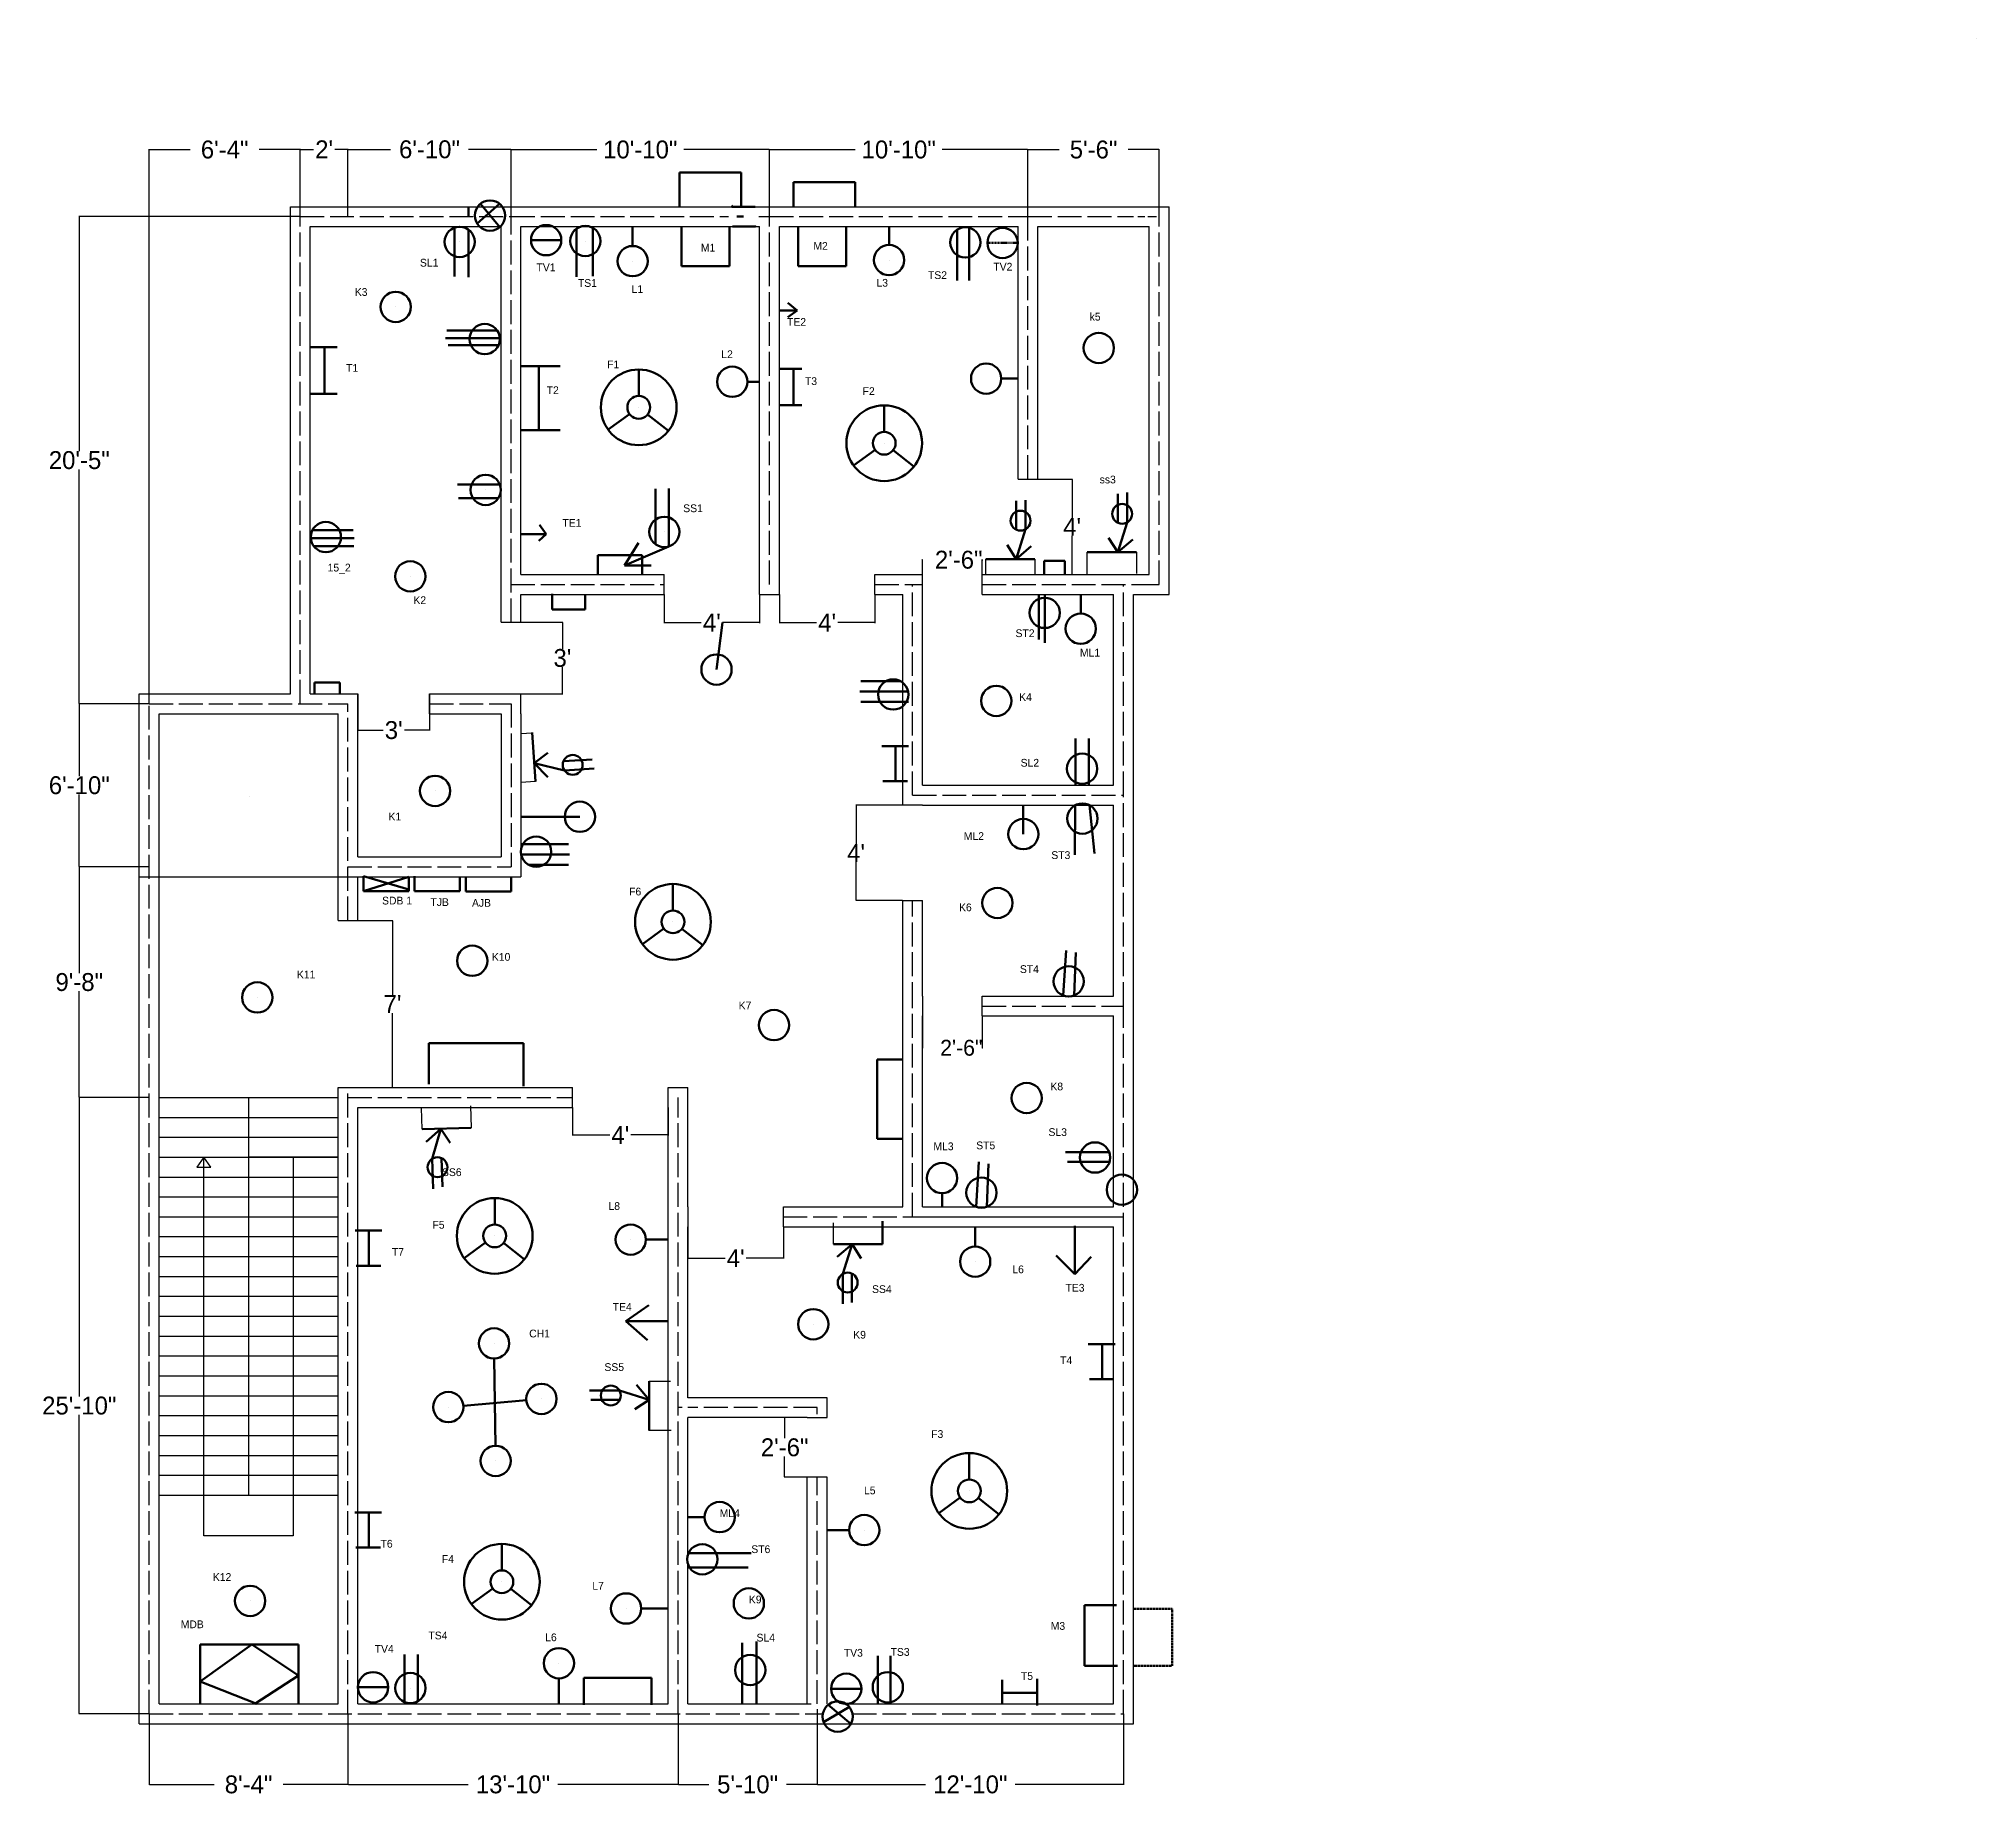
# Model space of a CAD drawing. Header units: inches. Extents: x -92 to 883, y -66 to 818.
import ezdxf

# ---------------------------------------------------------------- set-up
doc = ezdxf.new("R2010")
doc.units = ezdxf.units.IN
doc.header["$MEASUREMENT"] = 0
for name, pattern in [('ACAD_ISO02W100', [15, 12, -3]), ('ACAD_ISO03W100', [30, 12, -18]), ('DASHED', [0.75, 0.5, -0.25]), ('DASHED2', [0.375, 0.25, -0.125]), ('DASHEDX2', [1.5, 1, -0.5]), ('PHANTOMX2', [5, 2.5, -0.5, 0.5, -0.5, 0.5, -0.5])]:
    doc.linetypes.add(name, pattern=pattern)
doc.dimstyles.get("Standard").update_dxf_attribs({"dimtxt": 9, "dimasz": 0.18, "dimexe": 0.18, "dimexo": 0.0625, "dimgap": 0.09, "dimtad": 0, "dimtih": 1, "dimtoh": 1, "dimdec": 0, "dimzin": 0, "dimdsep": 46, "dimlunit": 3, "dimtxsty": 'Standard', "dimcen": 0.09, "dimaunit": 1, "dimadec": 0, "dimazin": 0, "dimtfac": 1, "dimtdec": 0, "dimtofl": 0, "dimtmove": 0, "dimatfit": 3, "dimfxl": 1, "dimtolj": 1, "dimtzin": 0, "dimarcsym": 0})

msp = doc.modelspace()

# ---------------------------------------------------------------- texts
at = {"lineweight": 106, "attachment_point": 1}
for s, insert, char_height, width in [('{\\fTimes New Roman|b0|i0|c0|p18;8888}', (883.01, 817.55), 0.1, 366.8204), ('M1', (241.36, 714.43), 3.9, 189.6898), ('M2', (297.94, 715.32), 3.9, 189.6898), ('SL1', (100.06, 706.88), 3.9, 189.6898), ('TV1', (158.67, 704.53), 3.9, 189.6898), ('TV2', (388.45, 704.88), 3.9, 189.6898), ('TS1', (179.52, 696.68), 3.9, 189.6898), ('L1', (206.51, 693.61), 3.9, 189.6898), ('L3', (329.66, 696.77), 3.9, 189.6898), ('TS2', (355.57, 700.63), 3.9, 189.6898), ('K3', (67.28, 692.15), 3.9, 189.6898), ('  TE2', (281.79, 677.09), 3.9, 189.6898), ('k5', (436.89, 679.74), 3.9, 189.6898), ('T1', (62.91, 653.95), 3.9, 189.6898), ('F1', (194.21, 655.73), 3.9, 189.6898), ('L2', (251.62, 660.85), 3.9, 189.6898), ('T3', (293.69, 647.32), 3.9, 189.6898), ('T2', (163.8, 642.76), 3.9, 189.6898), ('F2', (322.7, 642.29), 3.9, 189.6898), ('ss3', (441.92, 597.83), 3.9, 189.6898), ('TE1', (171.72, 576.04), 3.9, 189.6898), ('SS1', (232.48, 583.37), 3.9, 189.6898), ('15_2', (53.62, 553.53), 3.9, 189.6898), ('K2', (96.78, 537.16), 3.9, 189.6898), ('ST2', (399.61, 520.53), 3.9, 189.6898), ('ML1', (432.01, 510.74), 3.9, 189.6898), ('K4', (401.42, 488.43), 3.9, 189.6898), ('SL2', (402.17, 455.37), 3.9, 189.6898), ('K1', (84.24, 428.3), 3.9, 189.6898), ('\\pt15.6;ML2', (373.58, 418.5), 3.9, 189.6898), ('ST3', (417.59, 408.94), 3.9, 189.6898), ('F6', (205.26, 390.6), 3.9, 189.6898), ('SDB 1', (81, 386.05), 3.9, 189.6898), ('TJB', (105.32, 385.29), 3.9, 189.6898), ('AJB', (126.22, 384.91), 3.9, 189.6898), ('K6', (371.19, 382.66), 3.9, 189.6898), ('K10', (136.24, 357.74), 3.9, 189.6898), ('ST4', (401.8, 351.6), 3.9, 189.6898), ('K11', (38.18, 348.89), 3.9, 189.6898), ('K7', (260.36, 333.29), 3.9, 189.6898), ('K8', (417.14, 292.57), 3.9, 189.6898), ('SL3', (416.18, 269.63), 3.9, 189.6898), ('ML3', (358.3, 262.46), 3.9, 189.6898), ('ST5', (379.83, 262.94), 3.9, 189.6898), ('SS6', (111.15, 249.46), 3.9, 189.6898), ('L8', (194.86, 232.44), 3.9, 189.6898), ('F5', (106.35, 222.99), 3.9, 189.6898), ('T7', (85.95, 209.36), 3.9, 189.6898), ('L6', (398.01, 200.61), 3.9, 189.6898), ('SS4', (327.45, 190.65), 3.9, 189.6898), ('TE3', (424.75, 191.33), 3.9, 189.6898), ('TE4', (197.01, 181.7), 3.9, 189.6898), ('CH1', (155, 168.32), 3.9, 189.6898), ('K9', (317.99, 167.71), 3.9, 189.6898), ('SS5', (192.84, 151.45), 3.9, 189.6898), ('T4', (422.04, 154.88), 3.9, 189.6898), ('F3', (357.18, 117.76), 3.9, 189.6898), ('L5', (323.39, 89.42), 3.9, 189.6898), ('ML4', (250.79, 77.93), 3.9, 189.6898), ('T6', (80.24, 62.59), 3.9, 189.6898), ('ST6', (266.71, 59.85), 3.9, 189.6898), ('F4', (111.08, 54.93), 3.9, 189.6898), ('K12', (-4.11, 45.86), 3.9, 189.6898), ('L7', (186.75, 41.43), 3.9, 189.6898), ('K9', (265.47, 34.55), 3.9, 189.6898), ('MDB', (-20.27, 22.07), 3.9, 189.6898), ('M3', (417.31, 21.25), 3.9, 189.6898), ('TS4', (104.32, 16.46), 3.9, 189.6898), ('L6', (163.04, 15.53), 3.9, 189.6898), ('SL4', (269.35, 15.37), 3.9, 189.6898), ('TV4', (77.29, 9.71), 3.9, 189.6898), ('TV3', (313.26, 7.75), 3.9, 189.6898), ('TS3', (336.77, 8.17), 3.9, 189.6898), ('T5', (402.3, -3.95), 3.9, 189.6898)]:
    msp.add_mtext(s, dxfattribs=dict(at, insert=insert, char_height=char_height, width=width))

# ---------------------------------------------------------------- blocks, each defined once
blk = doc.blocks.new('*D1')
at = {"color": 0, "lineweight": -2}
for p, q in [((-36.21, 285.09), (-71.47, 285.09)), ((-71.29, 284.91), (-71.29, 134.68)), ((-71.29, -24.73), (-71.29, 125.5)), ((-36.21, -24.91), (-71.47, -24.91))]:
    blk.add_line(p, q, dxfattribs=at)
at = {"color": 0}
for points in [[(-71.32, 284.91), (-71.26, 284.91), (-71.29, 285.09)], [(-71.32, -24.73), (-71.26, -24.73), (-71.29, -24.91)]]:
    blk.add_solid(points, dxfattribs=at)
at = {"layer": 'Defpoints', "color": 0}
for p in [(-71.29, 285.09), (-36.14, 285.09), (-36.14, -24.91)]:
    blk.add_point(p, dxfattribs=at)
at = {"color": 0, "insert": (-71.29, 130.09), "char_height": 9, "attachment_point": 5}
blk.add_mtext('\\A1;25\'-10"', dxfattribs=at)
blk = doc.blocks.new('*D2')
at = {"color": 0, "lineweight": -2}
for p, q in [((-36.21, 401.09), (-71.47, 401.09)), ((-71.29, 400.91), (-71.29, 347.68)), ((-71.29, 285.27), (-71.29, 338.5)), ((-36.21, 285.09), (-71.47, 285.09))]:
    blk.add_line(p, q, dxfattribs=at)
at = {"color": 0}
for points in [[(-71.32, 400.91), (-71.26, 400.91), (-71.29, 401.09)], [(-71.32, 285.27), (-71.26, 285.27), (-71.29, 285.09)]]:
    blk.add_solid(points, dxfattribs=at)
at = {"layer": 'Defpoints', "color": 0}
for p in [(-71.29, 401.09), (-36.14, 401.09), (-36.14, 285.09)]:
    blk.add_point(p, dxfattribs=at)
at = {"color": 0, "insert": (-71.29, 343.09), "char_height": 9, "attachment_point": 5}
blk.add_mtext('\\A1;9\'-8"', dxfattribs=at)
blk = doc.blocks.new('*D3')
at = {"color": 0, "lineweight": -2}
for p, q in [((-36.21, 483.09), (-71.47, 483.09)), ((-71.29, 482.91), (-71.29, 446.68)), ((-71.29, 401.27), (-71.29, 437.5)), ((-36.21, 401.09), (-71.47, 401.09))]:
    blk.add_line(p, q, dxfattribs=at)
at = {"color": 0}
for points in [[(-71.32, 482.91), (-71.26, 482.91), (-71.29, 483.09)], [(-71.32, 401.27), (-71.26, 401.27), (-71.29, 401.09)]]:
    blk.add_solid(points, dxfattribs=at)
at = {"layer": 'Defpoints', "color": 0}
for p in [(-71.29, 483.09), (-36.14, 483.09), (-36.14, 401.09)]:
    blk.add_point(p, dxfattribs=at)
at = {"color": 0, "insert": (-71.29, 442.09), "char_height": 9, "attachment_point": 5}
blk.add_mtext('\\A1;6\'-10"', dxfattribs=at)
blk = doc.blocks.new('*D4')
at = {"color": 0, "lineweight": -2}
for p, q in [((39.79, 728.09), (-71.47, 728.09)), ((-71.29, 727.91), (-71.29, 610.18)), ((-71.29, 483.27), (-71.29, 601)), ((-36.21, 483.09), (-71.47, 483.09))]:
    blk.add_line(p, q, dxfattribs=at)
at = {"color": 0}
for points in [[(-71.32, 727.91), (-71.26, 727.91), (-71.29, 728.09)], [(-71.32, 483.27), (-71.26, 483.27), (-71.29, 483.09)]]:
    blk.add_solid(points, dxfattribs=at)
at = {"layer": 'Defpoints', "color": 0}
for p in [(-71.29, 728.09), (39.86, 728.09), (-36.14, 483.09)]:
    blk.add_point(p, dxfattribs=at)
at = {"color": 0, "insert": (-71.29, 605.59), "char_height": 9, "attachment_point": 5}
blk.add_mtext('\\A1;20\'-5"', dxfattribs=at)
blk = doc.blocks.new('*D5')
at = {"color": 0, "lineweight": -2}
for p, q in [((299.86, -25.16), (299.86, -60.61)), ((453.86, -24.97), (453.86, -60.61)), ((300.04, -60.43), (354.27, -60.43)), ((453.68, -60.43), (399.45, -60.43))]:
    blk.add_line(p, q, dxfattribs=at)
at = {"color": 0}
for points in [[(300.04, -60.4), (300.04, -60.46), (299.86, -60.43)], [(453.68, -60.4), (453.68, -60.46), (453.86, -60.43)]]:
    blk.add_solid(points, dxfattribs=at)
at = {"layer": 'Defpoints', "color": 0}
for p in [(299.86, -25.1), (453.86, -24.91), (299.86, -60.43)]:
    blk.add_point(p, dxfattribs=at)
at = {"color": 0, "insert": (376.86, -60.43), "char_height": 9, "attachment_point": 5}
blk.add_mtext('\\A1;12\'-10"', dxfattribs=at)
blk = doc.blocks.new('*D6')
at = {"color": 0, "lineweight": -2}
for p, q in [((229.86, -24.97), (229.86, -60.61)), ((299.86, -25.16), (299.86, -60.61)), ((230.04, -60.43), (245.27, -60.43)), ((299.68, -60.43), (284.45, -60.43))]:
    blk.add_line(p, q, dxfattribs=at)
at = {"color": 0}
for points in [[(230.04, -60.4), (230.04, -60.46), (229.86, -60.43)], [(299.68, -60.4), (299.68, -60.46), (299.86, -60.43)]]:
    blk.add_solid(points, dxfattribs=at)
at = {"layer": 'Defpoints', "color": 0}
for p in [(229.86, -24.91), (299.86, -25.1), (229.86, -60.43)]:
    blk.add_point(p, dxfattribs=at)
at = {"color": 0, "insert": (264.86, -60.43), "char_height": 9, "attachment_point": 5}
blk.add_mtext('\\A1;5\'-10"', dxfattribs=at)
blk = doc.blocks.new('*D7')
at = {"color": 0, "lineweight": -2}
for p, q in [((63.86, -24.97), (63.86, -60.61)), ((229.86, -24.97), (229.86, -60.61)), ((64.04, -60.43), (124.27, -60.43)), ((229.68, -60.43), (169.45, -60.43))]:
    blk.add_line(p, q, dxfattribs=at)
at = {"color": 0}
for points in [[(64.04, -60.4), (64.04, -60.46), (63.86, -60.43)], [(229.68, -60.4), (229.68, -60.46), (229.86, -60.43)]]:
    blk.add_solid(points, dxfattribs=at)
at = {"layer": 'Defpoints', "color": 0}
for p in [(63.86, -24.91), (229.86, -24.91), (63.86, -60.43)]:
    blk.add_point(p, dxfattribs=at)
at = {"color": 0, "insert": (146.86, -60.43), "char_height": 9, "attachment_point": 5}
blk.add_mtext('\\A1;13\'-10"', dxfattribs=at)
blk = doc.blocks.new('*D8')
at = {"color": 0, "lineweight": -2}
for p, q in [((-36.14, -24.97), (-36.14, -60.61)), ((63.86, -24.97), (63.86, -60.61)), ((-35.96, -60.43), (-3.48, -60.43)), ((63.68, -60.43), (31.2, -60.43))]:
    blk.add_line(p, q, dxfattribs=at)
at = {"color": 0}
for points in [[(-35.96, -60.4), (-35.96, -60.46), (-36.14, -60.43)], [(63.68, -60.4), (63.68, -60.46), (63.86, -60.43)]]:
    blk.add_solid(points, dxfattribs=at)
at = {"layer": 'Defpoints', "color": 0}
for p in [(-36.14, -24.91), (63.86, -24.91), (-36.14, -60.43)]:
    blk.add_point(p, dxfattribs=at)
at = {"color": 0, "insert": (13.86, -60.43), "char_height": 9, "attachment_point": 5}
blk.add_mtext('\\A1;8\'-4"', dxfattribs=at)
blk = doc.blocks.new('*D9')
at = {"color": 0, "lineweight": -2}
for p, q in [((176.86, 280.03), (176.86, 266.04)), ((224.86, 280.03), (224.86, 266.04)), ((177.04, 266.22), (195.52, 266.22)), ((224.68, 266.22), (206.2, 266.22))]:
    blk.add_line(p, q, dxfattribs=at)
at = {"color": 0}
for points in [[(177.04, 266.25), (177.04, 266.19), (176.86, 266.22)], [(224.68, 266.25), (224.68, 266.19), (224.86, 266.22)]]:
    blk.add_solid(points, dxfattribs=at)
at = {"layer": 'Defpoints', "color": 0}
for p in [(176.86, 280.09), (224.86, 280.09), (224.86, 266.22)]:
    blk.add_point(p, dxfattribs=at)
at = {"color": 0, "insert": (200.86, 266.22), "char_height": 9, "attachment_point": 5}
blk.add_mtext("\\A1;4'", dxfattribs=at)
blk = doc.blocks.new('*D10')
at = {"color": 0, "lineweight": -2}
for p, q in [((234.86, 220.03), (234.86, 204.11)), ((282.86, 220.03), (282.86, 204.11)), ((235.04, 204.29), (253.52, 204.29)), ((282.68, 204.29), (264.2, 204.29))]:
    blk.add_line(p, q, dxfattribs=at)
at = {"color": 0}
for points in [[(235.04, 204.32), (235.04, 204.26), (234.86, 204.29)], [(282.68, 204.32), (282.68, 204.26), (282.86, 204.29)]]:
    blk.add_solid(points, dxfattribs=at)
at = {"layer": 'Defpoints', "color": 0}
for p in [(234.86, 220.09), (282.86, 220.09), (234.86, 204.29)]:
    blk.add_point(p, dxfattribs=at)
at = {"color": 0, "insert": (258.86, 204.29), "char_height": 9, "attachment_point": 5}
blk.add_mtext("\\A1;4'", dxfattribs=at)
blk = doc.blocks.new('*D11')
at = {"color": 0, "lineweight": -2}
for p, q in [((294.79, 124.09), (283.3, 124.09)), ((283.48, 123.91), (283.48, 113.68)), ((283.48, 94.27), (283.48, 104.5)), ((294.79, 94.09), (283.3, 94.09))]:
    blk.add_line(p, q, dxfattribs=at)
at = {"color": 0}
for points in [[(283.45, 123.91), (283.51, 123.91), (283.48, 124.09)], [(283.45, 94.27), (283.51, 94.27), (283.48, 94.09)]]:
    blk.add_solid(points, dxfattribs=at)
at = {"layer": 'Defpoints', "color": 0}
for p in [(283.48, 124.09), (294.86, 124.09), (294.86, 94.09)]:
    blk.add_point(p, dxfattribs=at)
at = {"color": 0, "insert": (283.48, 109.09), "char_height": 9, "attachment_point": 5}
blk.add_mtext('\\A1;2\'-6"', dxfattribs=at)
blk = doc.blocks.new('*D12')
at = {"color": 0, "lineweight": -2}
for p, q in [((352.86, 326.03), (352.86, 309.87)), ((382.86, 326.03), (382.86, 309.87)), ((352.68, 310.05), (352.5, 310.05)), ((383.04, 310.05), (383.22, 310.05))]:
    blk.add_line(p, q, dxfattribs=at)
at = {"color": 0}
for points in [[(352.68, 310.08), (352.68, 310.02), (352.86, 310.05)], [(383.04, 310.08), (383.04, 310.02), (382.86, 310.05)]]:
    blk.add_solid(points, dxfattribs=at)
at = {"layer": 'Defpoints', "color": 0}
for p in [(352.86, 326.09), (382.86, 326.09), (382.86, 310.05)]:
    blk.add_point(p, dxfattribs=at)
at = {"color": 0, "insert": (372.35, 310.05), "char_height": 8, "attachment_point": 5}
blk.add_mtext('\\A1;2\'-6"', dxfattribs=at)
blk = doc.blocks.new('*D13')
at = {"color": 0, "lineweight": -2}
for p, q in [((342.79, 432.09), (319.23, 432.09)), ((319.41, 431.91), (319.41, 412.68)), ((319.41, 384.27), (319.41, 403.5)), ((342.79, 384.09), (319.23, 384.09))]:
    blk.add_line(p, q, dxfattribs=at)
at = {"color": 0}
for points in [[(319.38, 431.91), (319.44, 431.91), (319.41, 432.09)], [(319.38, 384.27), (319.44, 384.27), (319.41, 384.09)]]:
    blk.add_solid(points, dxfattribs=at)
at = {"layer": 'Defpoints', "color": 0}
for p in [(319.41, 432.09), (342.86, 432.09), (342.86, 384.09)]:
    blk.add_point(p, dxfattribs=at)
at = {"color": 0, "insert": (319.41, 408.09), "char_height": 9, "attachment_point": 5}
blk.add_mtext("\\A1;4'", dxfattribs=at)
blk = doc.blocks.new('*D14')
at = {"color": 0, "lineweight": -2}
for p, q in [((352.68, 555.5), (352.5, 555.5)), ((352.86, 548.15), (352.86, 555.68)), ((382.86, 548.15), (382.86, 555.68)), ((383.04, 555.5), (383.22, 555.5))]:
    blk.add_line(p, q, dxfattribs=at)
at = {"color": 0}
for points in [[(352.68, 555.53), (352.68, 555.47), (352.86, 555.5)], [(383.04, 555.53), (383.04, 555.47), (382.86, 555.5)]]:
    blk.add_solid(points, dxfattribs=at)
at = {"layer": 'Defpoints', "color": 0}
for p in [(352.86, 555.5), (352.86, 548.09), (382.86, 548.09)]:
    blk.add_point(p, dxfattribs=at)
at = {"color": 0, "insert": (371.03, 555.5), "char_height": 9, "attachment_point": 5}
blk.add_mtext('\\A1;2\'-6"', dxfattribs=at)
blk = doc.blocks.new('*D15')
at = {"color": 0, "lineweight": -2}
for p, q in [((410.92, 596.09), (428.26, 596.09)), ((428.08, 595.91), (428.08, 576.68)), ((428.08, 548.27), (428.08, 567.5)), ((410.92, 548.09), (428.26, 548.09))]:
    blk.add_line(p, q, dxfattribs=at)
at = {"color": 0}
for points in [[(428.05, 595.91), (428.11, 595.91), (428.08, 596.09)], [(428.05, 548.27), (428.11, 548.27), (428.08, 548.09)]]:
    blk.add_solid(points, dxfattribs=at)
at = {"layer": 'Defpoints', "color": 0}
for p in [(410.86, 596.09), (410.86, 548.09), (428.08, 548.09)]:
    blk.add_point(p, dxfattribs=at)
at = {"color": 0, "insert": (428.08, 572.09), "char_height": 9, "attachment_point": 5}
blk.add_mtext("\\A1;4'", dxfattribs=at)
blk = doc.blocks.new('*D16')
at = {"color": 0, "lineweight": -2}
for p, q in [((280.86, 538.03), (280.86, 523.72)), ((328.86, 538.03), (328.86, 523.72)), ((281.04, 523.9), (299.52, 523.9)), ((328.68, 523.9), (310.2, 523.9))]:
    blk.add_line(p, q, dxfattribs=at)
at = {"color": 0}
for points in [[(281.04, 523.93), (281.04, 523.87), (280.86, 523.9)], [(328.68, 523.93), (328.68, 523.87), (328.86, 523.9)]]:
    blk.add_solid(points, dxfattribs=at)
at = {"layer": 'Defpoints', "color": 0}
for p in [(280.86, 538.09), (328.86, 538.09), (328.86, 523.9)]:
    blk.add_point(p, dxfattribs=at)
at = {"color": 0, "insert": (304.86, 523.9), "char_height": 9, "attachment_point": 5}
blk.add_mtext("\\A1;4'", dxfattribs=at)
blk = doc.blocks.new('*D17')
at = {"color": 0, "lineweight": -2}
for p, q in [((222.86, 538.03), (222.86, 523.72)), ((270.86, 538.03), (270.86, 523.72)), ((223.04, 523.9), (241.52, 523.9)), ((270.68, 523.9), (252.2, 523.9))]:
    blk.add_line(p, q, dxfattribs=at)
at = {"color": 0}
for points in [[(223.04, 523.93), (223.04, 523.87), (222.86, 523.9)], [(270.68, 523.93), (270.68, 523.87), (270.86, 523.9)]]:
    blk.add_solid(points, dxfattribs=at)
at = {"layer": 'Defpoints', "color": 0}
for p in [(222.86, 538.09), (270.86, 538.09), (270.86, 523.9)]:
    blk.add_point(p, dxfattribs=at)
at = {"color": 0, "insert": (246.86, 523.9), "char_height": 9, "attachment_point": 5}
blk.add_mtext("\\A1;4'", dxfattribs=at)
blk = doc.blocks.new('*D18')
at = {"color": 0, "lineweight": -2}
for p, q in [((150.92, 524.09), (171.9, 524.09)), ((171.72, 523.91), (171.72, 510.68)), ((171.72, 488.27), (171.72, 501.5)), ((150.92, 488.09), (171.9, 488.09))]:
    blk.add_line(p, q, dxfattribs=at)
at = {"color": 0}
for points in [[(171.69, 523.91), (171.75, 523.91), (171.72, 524.09)], [(171.69, 488.27), (171.75, 488.27), (171.72, 488.09)]]:
    blk.add_solid(points, dxfattribs=at)
at = {"layer": 'Defpoints', "color": 0}
for p in [(150.86, 524.09), (171.72, 524.09), (150.86, 488.09)]:
    blk.add_point(p, dxfattribs=at)
at = {"color": 0, "insert": (171.72, 506.09), "char_height": 9, "attachment_point": 5}
blk.add_mtext("\\A1;3'", dxfattribs=at)
blk = doc.blocks.new('*D19')
at = {"color": 0, "lineweight": -2}
for p, q in [((68.86, 488.03), (68.86, 469.64)), ((104.86, 488.03), (104.86, 469.64)), ((69.04, 469.82), (81.52, 469.82)), ((104.68, 469.82), (92.2, 469.82))]:
    blk.add_line(p, q, dxfattribs=at)
at = {"color": 0}
for points in [[(69.04, 469.85), (69.04, 469.79), (68.86, 469.82)], [(104.68, 469.85), (104.68, 469.79), (104.86, 469.82)]]:
    blk.add_solid(points, dxfattribs=at)
at = {"layer": 'Defpoints', "color": 0}
for p in [(68.86, 488.09), (104.86, 488.09), (68.86, 469.82)]:
    blk.add_point(p, dxfattribs=at)
at = {"color": 0, "insert": (86.86, 469.82), "char_height": 9, "attachment_point": 5}
blk.add_mtext("\\A1;3'", dxfattribs=at)
blk = doc.blocks.new('*D20')
at = {"color": 0, "lineweight": -2}
for p, q in [((58.92, 374.09), (86.44, 374.09)), ((86.26, 373.91), (86.26, 336.68)), ((86.26, 290.27), (86.26, 327.5)), ((58.92, 290.09), (86.44, 290.09))]:
    blk.add_line(p, q, dxfattribs=at)
at = {"color": 0}
for points in [[(86.23, 373.91), (86.29, 373.91), (86.26, 374.09)], [(86.23, 290.27), (86.29, 290.27), (86.26, 290.09)]]:
    blk.add_solid(points, dxfattribs=at)
at = {"layer": 'Defpoints', "color": 0}
for p in [(58.86, 374.09), (58.86, 290.09), (86.26, 290.09)]:
    blk.add_point(p, dxfattribs=at)
at = {"color": 0, "insert": (86.26, 332.09), "char_height": 9, "attachment_point": 5}
blk.add_mtext("\\A1;7'", dxfattribs=at)
blk = doc.blocks.new('*D21')
at = {"color": 0, "lineweight": -2}
for p, q in [((-36.21, 483.15), (-36.21, 761.99)), ((-36.03, 761.81), (-15.52, 761.81)), ((39.68, 761.81), (19.16, 761.81)), ((39.86, 728.15), (39.86, 761.99))]:
    blk.add_line(p, q, dxfattribs=at)
at = {"color": 0}
for points in [[(-36.03, 761.84), (-36.03, 761.78), (-36.21, 761.81)], [(39.68, 761.84), (39.68, 761.78), (39.86, 761.81)]]:
    blk.add_solid(points, dxfattribs=at)
at = {"layer": 'Defpoints', "color": 0}
for p in [(39.86, 761.81), (39.86, 728.09), (-36.21, 483.09)]:
    blk.add_point(p, dxfattribs=at)
at = {"color": 0, "insert": (1.82, 761.81), "char_height": 9, "attachment_point": 5}
blk.add_mtext('\\A1;6\'-4"', dxfattribs=at)
blk = doc.blocks.new('*D22')
at = {"color": 0, "lineweight": -2}
for p, q in [((145.86, 728.15), (145.86, 761.99)), ((146.04, 761.81), (189.02, 761.81)), ((275.68, 761.81), (232.7, 761.81)), ((275.86, 728.15), (275.86, 761.99))]:
    blk.add_line(p, q, dxfattribs=at)
at = {"color": 0}
for points in [[(146.04, 761.84), (146.04, 761.78), (145.86, 761.81)], [(275.68, 761.84), (275.68, 761.78), (275.86, 761.81)]]:
    blk.add_solid(points, dxfattribs=at)
at = {"layer": 'Defpoints', "color": 0}
for p in [(275.86, 761.81), (145.86, 728.09), (275.86, 728.09)]:
    blk.add_point(p, dxfattribs=at)
at = {"color": 0, "insert": (210.86, 761.81), "char_height": 9, "attachment_point": 5}
blk.add_mtext('\\A1;10\'-10"', dxfattribs=at)
blk = doc.blocks.new('*D23')
at = {"color": 0, "lineweight": -2}
for p, q in [((275.86, 728.15), (275.86, 761.99)), ((276.04, 761.81), (319.02, 761.81)), ((405.68, 761.81), (362.7, 761.81)), ((405.86, 728.15), (405.86, 761.99))]:
    blk.add_line(p, q, dxfattribs=at)
at = {"color": 0}
for points in [[(276.04, 761.84), (276.04, 761.78), (275.86, 761.81)], [(405.68, 761.84), (405.68, 761.78), (405.86, 761.81)]]:
    blk.add_solid(points, dxfattribs=at)
at = {"layer": 'Defpoints', "color": 0}
for p in [(405.86, 761.81), (275.86, 728.09), (405.86, 728.09)]:
    blk.add_point(p, dxfattribs=at)
at = {"color": 0, "insert": (340.86, 761.81), "char_height": 9, "attachment_point": 5}
blk.add_mtext('\\A1;10\'-10"', dxfattribs=at)
blk = doc.blocks.new('*D24')
at = {"color": 0, "lineweight": -2}
for p, q in [((405.86, 728.15), (405.86, 761.99)), ((406.04, 761.81), (421.52, 761.81)), ((471.68, 761.81), (456.2, 761.81)), ((471.86, 728.15), (471.86, 761.99))]:
    blk.add_line(p, q, dxfattribs=at)
at = {"color": 0}
for points in [[(406.04, 761.84), (406.04, 761.78), (405.86, 761.81)], [(471.68, 761.84), (471.68, 761.78), (471.86, 761.81)]]:
    blk.add_solid(points, dxfattribs=at)
at = {"layer": 'Defpoints', "color": 0}
for p in [(471.86, 761.81), (405.86, 728.09), (471.86, 728.09)]:
    blk.add_point(p, dxfattribs=at)
at = {"color": 0, "insert": (438.86, 761.81), "char_height": 9, "attachment_point": 5}
blk.add_mtext('\\A1;5\'-6"', dxfattribs=at)
blk = doc.blocks.new('*D25')
at = {"color": 0, "lineweight": -2}
for p, q in [((39.86, 728.21), (39.86, 762.12)), ((40.04, 761.94), (46.52, 761.94)), ((63.68, 761.94), (57.2, 761.94)), ((63.86, 728.15), (63.86, 762.12))]:
    blk.add_line(p, q, dxfattribs=at)
at = {"color": 0}
for points in [[(40.04, 761.97), (40.04, 761.91), (39.86, 761.94)], [(63.68, 761.97), (63.68, 761.91), (63.86, 761.94)]]:
    blk.add_solid(points, dxfattribs=at)
at = {"layer": 'Defpoints', "color": 0}
for p in [(63.86, 761.94), (39.86, 728.15), (63.86, 728.09)]:
    blk.add_point(p, dxfattribs=at)
at = {"color": 0, "insert": (51.86, 761.94), "char_height": 9, "attachment_point": 5}
blk.add_mtext("\\A1;2'", dxfattribs=at)
blk = doc.blocks.new('*D26')
at = {"color": 0, "lineweight": -2}
for p, q in [((63.86, 728.21), (63.86, 762.08)), ((64.04, 761.9), (85.27, 761.9)), ((145.68, 761.9), (124.45, 761.9)), ((145.86, 728.21), (145.86, 762.08))]:
    blk.add_line(p, q, dxfattribs=at)
at = {"color": 0}
for points in [[(64.04, 761.93), (64.04, 761.87), (63.86, 761.9)], [(145.68, 761.93), (145.68, 761.87), (145.86, 761.9)]]:
    blk.add_solid(points, dxfattribs=at)
at = {"layer": 'Defpoints', "color": 0}
for p in [(145.86, 761.9), (63.86, 728.15), (145.86, 728.15)]:
    blk.add_point(p, dxfattribs=at)
at = {"color": 0, "insert": (104.86, 761.9), "char_height": 9, "attachment_point": 5}
blk.add_mtext('\\A1;6\'-10"', dxfattribs=at)

# ---------------------------------------------------------------- dimensions: what is measured, and where the dimension line sits
for base, p1, p2, picture, middle in [((39.86, 761.81), (-36.21, 483.09), (39.86, 728.09), '*D21', (1.82, 761.81)), ((63.86, 761.94), (39.86, 728.15), (63.86, 728.09), '*D25', (51.86, 761.94)), ((145.86, 761.9), (63.86, 728.15), (145.86, 728.15), '*D26', (104.86, 761.9)), ((270.86, 523.9), (222.86, 538.09), (270.86, 538.09), '*D17', (246.86, 523.9)), ((328.86, 523.9), (280.86, 538.09), (328.86, 538.09), '*D16', (304.86, 523.9)), ((68.86, 469.82), (104.86, 488.09), (68.86, 488.09), '*D19', (86.86, 469.82)), ((224.86, 266.22), (176.86, 280.09), (224.86, 280.09), '*D9', (200.86, 266.22)), ((234.86, 204.29), (282.86, 220.09), (234.86, 220.09), '*D10', (258.86, 204.29)), ((299.86, -60.43), (453.86, -24.91), (299.86, -25.1), '*D5', (376.86, -60.43))]:
    dim = msp.add_linear_dim(base=base, p1=p1, p2=p2, dimstyle='Standard')
    dim.commit()
    dim.dimension.update_dxf_attribs({"geometry": picture, "text_midpoint": middle})
for base, p1, p2, picture, middle in [((275.86, 761.81), (145.86, 728.09), (275.86, 728.09), '*D22', (210.86, 761.81)), ((405.86, 761.81), (275.86, 728.09), (405.86, 728.09), '*D23', (340.86, 761.81)), ((471.86, 761.81), (405.86, 728.09), (471.86, 728.09), '*D24', (438.86, 761.81)), ((-36.14, -60.43), (63.86, -24.91), (-36.14, -24.91), '*D8', (13.86, -60.43)), ((63.86, -60.43), (229.86, -24.91), (63.86, -24.91), '*D7', (146.86, -60.43)), ((229.86, -60.43), (299.86, -25.1), (229.86, -24.91), '*D6', (264.86, -60.43))]:
    dim = msp.add_linear_dim(base=base, p1=p1, p2=p2, dimstyle='Standard', override={"dimtmove": 1})
    dim.commit()
    dim.dimension.update_dxf_attribs({"geometry": picture, "text_midpoint": middle})
for base, p1, p2, picture, middle in [((-71.29, 728.09), (-36.14, 483.09), (39.86, 728.09), '*D4', (-71.29, 605.59)), ((-71.29, 483.09), (-36.14, 401.09), (-36.14, 483.09), '*D3', (-71.29, 442.09)), ((-71.29, 401.09), (-36.14, 285.09), (-36.14, 401.09), '*D2', (-71.29, 343.09))]:
    dim = msp.add_linear_dim(base=base, p1=p1, p2=p2, angle=90, dimstyle='Standard', override={"dimtmove": 1})
    dim.commit()
    dim.dimension.update_dxf_attribs({"geometry": picture, "text_midpoint": middle})
for base, p1, p2, picture, middle in [((428.08, 548.09), (410.86, 596.09), (410.86, 548.09), '*D15', (428.08, 572.09)), ((171.72, 524.09), (150.86, 488.09), (150.86, 524.09), '*D18', (171.72, 506.09)), ((319.41, 432.09), (342.86, 384.09), (342.86, 432.09), '*D13', (319.41, 408.09)), ((86.26, 290.09), (58.86, 374.09), (58.86, 290.09), '*D20', (86.26, 332.09)), ((283.48, 124.09), (294.86, 94.09), (294.86, 124.09), '*D11', (283.48, 109.09))]:
    dim = msp.add_linear_dim(base=base, p1=p1, p2=p2, angle=90, dimstyle='Standard')
    dim.commit()
    dim.dimension.update_dxf_attribs({"geometry": picture, "text_midpoint": middle})
dim = msp.add_linear_dim(base=(352.86, 555.5), p1=(382.86, 548.09), p2=(352.86, 548.09), dimstyle='Standard')
dim.commit()
dim.dimension.update_dxf_attribs({"geometry": '*D14', "text_midpoint": (371.03, 555.5), "dimtype": 160})
dim = msp.add_linear_dim(base=(382.86, 310.05), p1=(352.86, 326.09), p2=(382.86, 326.09), dimstyle='Standard', override={"dimtxt": 8})
dim.commit()
dim.dimension.update_dxf_attribs({"geometry": '*D12', "text_midpoint": (372.35, 310.05), "dimtype": 160})
dim = msp.add_linear_dim(base=(-71.29, 285.09), p1=(-36.14, -24.91), p2=(-36.14, 285.09), angle=90, dimstyle='Standard')
dim.commit()
dim.dimension.update_dxf_attribs({"geometry": '*D1', "text_midpoint": (-71.29, 130.09), "dimtype": 160})

# ---------------------------------------------------------------- linework, layer by layer
for p, q in [((63.86, 733.09), (63.86, 749.06)), ((34.86, 733.09), (256.93, 733.09)), ((34.86, 488.09), (34.86, 733.09)), ((268.68, 733.09), (458.86, 733.09)), ((458.86, 733.09), (476.86, 733.09)), ((476.86, 538.09), (476.86, 733.09)), ((44.86, 723.09), (140.86, 723.09)), ((44.86, 488.09), (44.86, 723.09)), ((140.86, 524.09), (140.86, 723.09)), ((150.86, 548.09), (150.86, 723.09)), ((150.86, 723.09), (257.17, 723.09)), ((268.43, 723.09), (270.86, 723.09)), ((270.86, 538.09), (270.86, 723.09)), ((280.86, 538.09), (280.86, 723.09)), ((280.86, 723.09), (400.86, 723.09)), ((400.86, 596.09), (400.86, 723.09)), ((410.86, 596.09), (410.86, 723.09)), ((410.86, 723.09), (458.86, 723.09)), ((458.86, 723.09), (466.86, 723.09)), ((461.08, 728.09), (464.7, 728.09)), ((466.16, 728.09), (470.57, 728.09)), ((466.86, 548.09), (466.86, 723.09)), ((400.86, 596.09), (410.86, 596.09)), ((384.6, 548.09), (384.6, 555.88)), ((409.28, 555.88), (409.28, 548.09)), ((435.71, 548.26), (435.71, 559.33)), ((460.39, 559.33), (460.39, 548.62)), ((150.86, 548.09), (222.86, 548.09)), ((222.86, 538.09), (222.86, 548.09)), ((328.86, 548.09), (352.86, 548.09)), ((328.86, 538.09), (328.86, 548.09)), ((352.86, 442.09), (352.86, 548.09)), ((382.86, 538.09), (382.86, 548.09)), ((382.86, 548.09), (400.86, 548.09)), ((400.86, 548.09), (410.86, 548.09)), ((410.86, 548.09), (458.86, 548.09)), ((458.86, 548.09), (466.86, 548.09)), ((150.86, 538.09), (222.86, 538.09)), ((150.86, 524.09), (150.86, 538.09)), ((270.86, 538.09), (280.86, 538.09)), ((328.86, 538.09), (342.86, 538.09)), ((342.86, 432.09), (342.86, 538.09)), ((382.86, 538.09), (448.86, 538.09)), ((448.86, 442.09), (448.86, 538.09)), ((458.86, 543.09), (471.86, 543.09)), ((458.86, 538.09), (476.86, 538.09)), ((458.86, 290.09), (458.86, 538.09)), ((140.86, 524.09), (150.86, 524.09)), ((-41.14, -29.91), (-41.14, 488.09)), ((-41.14, 488.09), (34.86, 488.09)), ((44.86, 488.09), (68.86, 488.09)), ((68.86, 406.09), (68.86, 488.09)), ((104.86, 478.09), (104.86, 488.09)), ((104.86, 488.09), (150.86, 488.09)), ((150.86, 478.09), (150.86, 488.09)), ((-31.14, -19.91), (-31.14, 478.09)), ((-31.14, 478.09), (58.86, 478.09)), ((58.86, 374.09), (58.86, 478.09)), ((104.86, 478.09), (140.86, 478.09)), ((140.86, 478.09), (140.86, 406.09)), ((150.86, 478.09), (150.86, 396.09)), ((150.86, 468.14), (156.51, 468.5)), ((158.1, 443.98), (150.86, 443.51)), ((352.86, 442.09), (448.86, 442.09)), ((352.86, 432.09), (342.86, 432.09)), ((352.86, 432.09), (448.86, 432.09)), ((448.86, 336.09), (448.86, 432.09)), ((68.86, 406.09), (140.86, 406.09)), ((-41.14, 396.09), (150.86, 396.09)), ((68.86, 374.09), (68.86, 396.09)), ((342.86, 230.09), (342.86, 384.09)), ((342.86, 384.09), (352.86, 384.09)), ((352.86, 336.09), (352.86, 384.09)), ((58.86, 374.09), (68.86, 374.09)), ((352.86, 336.09), (352.86, 326.09)), ((382.86, 336.09), (448.86, 336.09)), ((382.86, 326.09), (382.86, 336.09)), ((352.86, 230.09), (352.86, 326.09)), ((382.86, 326.09), (448.86, 326.09)), ((448.86, 290.09), (448.86, 326.09)), ((-31.14, 280.09), (-31.14, 290.09)), ((-31.14, 285.09), (58.86, 285.09)), ((13.86, 285.09), (13.86, 85.09)), ((58.86, -19.91), (58.86, 290.09)), ((58.86, 290.09), (176.86, 290.09)), ((176.86, 280.09), (176.86, 290.09)), ((224.86, 280.09), (224.86, 290.09)), ((224.86, 290.09), (234.86, 290.09)), ((234.86, 230.09), (234.86, 290.09)), ((448.86, 230.09), (448.86, 290.09)), ((458.86, -29.91), (458.86, 290.09)), ((-31.14, 275.09), (58.86, 275.09)), ((68.86, -19.91), (68.86, 280.09)), ((68.86, 280.09), (176.86, 280.09)), ((101.16, 269.09), (100.85, 279.8)), ((125.51, 280.88), (125.83, 269.81)), ((224.86, -19.91), (224.86, 280.09)), ((-31.14, 265.09), (58.86, 265.09)), ((-31.14, 255.09), (58.86, 255.09)), ((-31.14, 255.09), (13.86, 255.09)), ((-8.64, 255.09), (-12.23, 250.07)), ((-8.64, 64.67), (-8.64, 255.09)), ((-5.18, 250.07), (-8.64, 255.09)), ((58.86, 255.09), (13.86, 255.09)), ((36.36, 255.09), (36.36, 64.67)), ((-31.14, 245.09), (58.86, 245.09)), ((-12.23, 250.07), (-5.18, 250.07)), ((-31.14, 235.09), (58.86, 235.09)), ((-31.14, 225.09), (58.86, 225.09)), ((234.86, 230.09), (234.86, 220.09)), ((282.86, 230.09), (342.86, 230.09)), ((282.86, 220.09), (282.86, 230.09)), ((352.86, 230.09), (448.86, 230.09)), ((-31.14, 215.09), (58.86, 215.09)), ((234.86, 134.09), (234.86, 220.09)), ((282.86, 220.09), (448.86, 220.09)), ((308.04, 211.29), (308.04, 222.01)), ((448.86, -19.91), (448.86, 220.09)), ((-31.14, 205.09), (58.86, 205.09)), ((-31.14, 195.09), (58.86, 195.09)), ((-31.14, 185.09), (58.86, 185.09)), ((-31.14, 175.09), (58.86, 175.09)), ((-31.14, 165.09), (58.86, 165.09)), ((-31.14, 155.09), (58.86, 155.09)), ((-31.14, 145.09), (58.86, 145.09)), ((215.34, 142.36), (226.06, 142.36)), ((-31.14, 135.09), (58.86, 135.09)), ((231.86, 129.09), (229.86, 129.09)), ((304.86, 134.09), (234.86, 134.09)), ((299.86, 125.8), (299.86, 129.09)), ((304.86, 124.09), (304.86, 134.09)), ((-31.14, 125.09), (58.86, 125.09)), ((226.42, 117.67), (215.34, 117.67)), ((234.86, -19.91), (234.86, 124.09)), ((294.86, 124.09), (234.86, 124.09)), ((294.86, 124.09), (304.86, 124.09)), ((-31.14, 115.09), (58.86, 115.09)), ((-31.14, 105.09), (58.86, 105.09)), ((-31.14, 95.09), (58.86, 95.09)), ((294.86, -19.91), (294.86, 94.09)), ((304.86, 94.09), (294.86, 94.09)), ((304.86, -19.91), (304.86, 94.09)), ((-31.14, 85.09), (58.86, 85.09)), ((36.36, 64.67), (-8.64, 64.67)), ((-31.14, -19.91), (58.86, -19.91)), ((68.86, -19.91), (224.86, -19.91)), ((234.86, -19.91), (296.86, -19.91)), ((299.86, -22.47), (299.86, -25.1)), ((314.33, -19.91), (448.86, -19.91)), ((-41.14, -29.91), (458.86, -29.91))]:
    msp.add_line(p, q)
at = {"lineweight": 106}
for p, q in [((230.66, 750.35), (261.6, 750.35)), ((230.66, 733.09), (230.66, 750.35)), ((261.6, 750.35), (261.6, 733.09)), ((287.93, 745.44), (318.87, 745.44)), ((287.93, 733.09), (287.93, 745.44)), ((318.87, 745.44), (318.87, 733.09)), ((124.5, 733.09), (124.5, 728.09)), ((128.77, 724.68), (140.12, 734.53)), ((130.55, 734.62), (140.24, 722.85)), ((256.93, 733.09), (268.68, 733.09)), ((117.47, 722.57), (117.47, 698)), ((124.5, 721.55), (124.5, 697.61)), ((135.28, 728.64), (135.28, 728.64)), ((178.86, 722.08), (178.86, 697.79)), ((187.01, 722.46), (187.01, 698.16)), ((207.02, 713.34), (207.02, 722.56)), ((230.66, 728), (230.66, 728.09)), ((231.65, 720.75), (231.65, 723.09)), ((255.71, 720.75), (255.71, 723.09)), ((257.17, 723.09), (268.83, 723.09)), ((262.8, 728.23), (259.4, 728.23)), ((262.8, 728.23), (262.8, 728.23)), ((268.61, 723.29), (268.83, 723.09)), ((290.32, 720.78), (290.32, 723.09)), ((314.38, 720.78), (314.38, 723.09)), ((336, 713.86), (336, 723.09)), ((370.3, 721.6), (370.3, 696.02)), ((376.24, 723.09), (376.24, 707.75)), ((120.01, 715.38), (120.01, 715.38)), ((163.53, 716.26), (163.53, 716.26)), ((163.53, 716.26), (171.16, 716.26)), ((183.24, 715.84), (183.24, 715.84)), ((231.65, 720.75), (231.65, 703.16)), ((255.71, 703.16), (255.71, 720.75)), ((290.32, 720.78), (290.32, 703.2)), ((314.38, 703.2), (314.38, 720.78)), ((207.02, 705.71), (207.02, 705.71)), ((231.65, 703.16), (255.71, 703.16)), ((290.32, 703.2), (314.38, 703.2)), ((336, 706.24), (336, 706.24)), ((376.24, 707.75), (376.24, 696.02)), ((87.88, 682.7), (87.88, 682.7)), ((289.82, 680.82), (285.07, 684.68)), ((280.86, 680.82), (289.82, 680.82)), ((289.82, 680.82), (285.07, 677.56)), ((112.97, 666.94), (140.27, 666.94)), ((113.6, 670.76), (138.99, 670.76)), ((114.24, 663.44), (139.63, 663.44)), ((132.65, 666.52), (132.65, 666.52)), ((44.86, 662.52), (58.43, 662.52)), ((51.96, 662.52), (51.96, 639.01)), ((150.86, 652.88), (170.6, 652.88)), ((159.84, 652.88), (159.84, 620.71)), ((210.09, 637.91), (210.09, 651.24)), ((264.76, 645.04), (270.86, 645.04)), ((280.86, 651.56), (287.98, 651.56)), ((287.98, 651.56), (287.98, 633.3)), ((287.98, 651.56), (292.2, 651.56)), ((392.46, 646.63), (400.86, 646.63)), ((44.86, 639.01), (58.43, 639.01)), ((205.47, 628.82), (194.71, 620.96)), ((210.09, 632.19), (210.09, 632.19)), ((210.09, 632.19), (210.09, 632.19)), ((210.09, 632.19), (210.09, 632.19)), ((210.09, 632.19), (210.09, 632.19)), ((214.58, 628.65), (225.03, 620.39)), ((280.86, 633.3), (287.98, 633.3)), ((287.98, 633.3), (292.2, 633.3)), ((333.55, 619.87), (333.55, 633.19)), ((150.86, 620.71), (170.6, 620.71)), ((328.94, 610.78), (318.17, 602.92)), ((333.55, 614.15), (333.55, 614.15)), ((333.55, 614.15), (333.55, 614.15)), ((333.55, 614.15), (333.55, 614.15)), ((333.55, 614.15), (333.55, 614.15)), ((338.04, 610.61), (348.5, 602.35)), ((119.02, 593.34), (140.24, 593.34)), ((119.45, 586.45), (139.48, 586.45)), ((133.11, 590.64), (133.11, 590.64)), ((218.48, 563.37), (218.48, 591.23)), ((225.15, 562.21), (225.15, 591.44)), ((404.63, 570.85), (404.63, 585.49)), ((455.74, 589.35), (455.74, 574.3)), ((67.04, 566.38), (45.12, 566.38)), ((66.46, 570.46), (45.96, 570.46)), ((52.72, 566.94), (52.72, 566.94)), ((150.86, 568.4), (163.51, 568.4)), ((163.51, 568.4), (159.84, 565.1)), ((163.51, 568.4), (160.25, 573.14)), ((222.98, 569.52), (222.98, 569.52)), ((404.63, 570.85), (399.96, 555.88)), ((451.07, 559.33), (446.44, 566.48)), ((455.74, 574.3), (451.07, 559.33)), ((451.07, 559.33), (458.6, 565.77)), ((66.75, 562.31), (46.67, 562.31)), ((189.56, 548.09), (189.56, 557.81)), ((189.56, 557.81), (211.79, 557.81)), ((202.85, 552.7), (209.98, 564)), ((225.15, 562.21), (202.85, 552.7)), ((211.79, 557.81), (211.79, 548.09)), ((399.96, 555.88), (395.33, 563.03)), ((399.96, 555.88), (407.49, 562.31)), ((399.96, 555.88), (399.96, 555.88)), ((399.96, 555.88), (399.96, 555.88)), ((451.07, 559.33), (451.07, 559.33)), ((451.07, 559.33), (451.07, 559.33)), ((95.21, 547.19), (95.21, 547.19)), ((202.85, 552.7), (216.27, 552.7)), ((413.95, 548.09), (413.95, 554.94)), ((413.95, 554.94), (424.34, 554.94)), ((424.34, 554.94), (424.34, 548.09)), ((166.58, 538.44), (166.58, 530.45)), ((183.15, 530.45), (183.15, 537.87)), ((411.28, 515.47), (411.28, 538.09)), ((414.28, 528.83), (414.28, 538.09)), ((432.4, 528.47), (432.4, 538.09)), ((166.58, 530.45), (183.15, 530.45)), ((414.28, 528.83), (414.28, 513.67)), ((249.2, 500.31), (252.2, 523.9)), ((47.01, 493.77), (59.71, 493.77)), ((47.01, 488.09), (47.01, 493.77)), ((59.71, 493.77), (59.71, 488.09)), ((321.31, 489.22), (345.57, 489.22)), ((321.75, 494.42), (341.8, 494.42)), ((321.75, 484.02), (345.71, 484.02)), ((157.5, 453.28), (164.33, 458.36)), ((339.3, 461.85), (332.31, 461.85)), ((339.3, 461.85), (339.3, 444.13)), ((339.3, 461.85), (345.75, 461.85)), ((429.72, 465.59), (429.72, 442.09)), ((436.47, 465.59), (436.47, 442.09)), ((172.73, 449.58), (157.5, 453.28)), ((157.5, 453.28), (157.5, 453.28)), ((157.5, 453.28), (157.5, 453.28)), ((157.5, 453.28), (164.4, 446.18)), ((187.75, 450.55), (172.73, 449.58)), ((107.66, 439.26), (107.66, 439.26)), ((339.3, 444.13), (332.84, 444.13)), ((339.3, 444.13), (339.3, 444.13)), ((339.3, 444.13), (339.3, 444.13)), ((339.3, 444.13), (339.3, 444.13)), ((339.3, 444.13), (339.3, 444.13)), ((339.3, 444.13), (339.3, 444.13)), ((339.3, 444.13), (345.21, 444.13)), ((14.12, 436.69), (14.12, 436.69)), ((403.51, 417.56), (403.51, 432.09)), ((429.4, 407.08), (429.61, 432.09)), ((439.38, 407.8), (436.89, 432.09)), ((180.48, 426.25), (150.86, 426.25)), ((174.82, 412.47), (150.86, 412.47)), ((175.25, 407.26), (150.99, 407.26)), ((174.82, 402.06), (154.76, 402.06)), ((71.58, 392.75), (71.58, 396.33)), ((71.58, 396.33), (94.39, 389.71)), ((71.58, 388.86), (94.39, 396.09)), ((71.58, 392.75), (71.58, 388.86)), ((94.39, 388.86), (94.39, 396.09)), ((97.33, 392.75), (97.33, 396.33)), ((97.33, 392.75), (97.33, 388.86)), ((120.14, 388.86), (120.14, 396.09)), ((123.11, 392.51), (123.11, 396.09)), ((123.11, 392.51), (123.11, 388.62)), ((145.92, 388.62), (145.92, 395.84)), ((227.31, 379.14), (227.31, 392.47)), ((71.58, 388.86), (94.39, 388.86)), ((94.39, 388.86), (94.39, 388.86)), ((97.33, 388.86), (120.14, 388.86)), ((120.14, 388.86), (120.14, 388.86)), ((123.11, 388.62), (145.92, 388.62)), ((145.92, 388.62), (145.92, 388.62)), ((227.31, 373.43), (227.31, 373.43)), ((227.31, 373.43), (227.31, 373.43)), ((227.31, 373.43), (227.31, 373.43)), ((227.31, 373.43), (227.31, 373.43)), ((222.7, 370.05), (211.93, 362.2)), ((231.8, 369.88), (242.26, 361.62)), ((424.99, 358.95), (423.59, 336.37)), ((429.94, 358.05), (429.06, 336.37)), ((18.24, 335.4), (18.24, 335.4)), ((104.57, 291.71), (104.57, 312.33)), ((104.57, 312.33), (152.14, 312.33)), ((152.14, 312.33), (152.14, 290.81)), ((342.86, 304.15), (330.02, 304.15)), ((330.02, 304.15), (330.02, 264.27)), ((110.48, 269.36), (103.14, 262.71)), ((106.25, 254.26), (110.48, 269.36)), ((110.48, 269.36), (110.48, 269.36)), ((110.48, 269.36), (110.48, 269.36)), ((110.48, 269.36), (115.31, 262.35)), ((330.02, 264.27), (342.86, 264.27)), ((106.69, 239.22), (106.25, 254.26)), ((424.78, 257.61), (446.73, 257.61)), ((381.14, 252.66), (379.74, 230.09)), ((386.09, 251.77), (385.2, 230.09)), ((425.68, 252.66), (446.89, 252.66)), ((137.64, 221.2), (137.64, 234.53)), ((362.67, 236.94), (362.67, 230.09)), ((74.4, 218.2), (67.41, 218.2)), ((74.4, 218.2), (74.4, 200.49)), ((74.4, 218.2), (80.85, 218.2)), ((137.64, 215.49), (137.64, 215.49)), ((137.64, 215.49), (137.64, 215.49)), ((137.64, 215.49), (137.64, 215.49)), ((137.64, 215.49), (137.64, 215.49)), ((332.73, 211.29), (332.73, 222.9)), ((379.31, 210.15), (379.31, 220.09)), ((429.48, 220.5), (429.48, 196.2)), ((133.02, 212.11), (122.26, 204.26)), ((142.13, 211.94), (152.59, 203.68)), ((206.07, 213.58), (206.07, 213.58)), ((213.69, 213.58), (224.86, 213.58)), ((317.37, 211.29), (309.83, 204.86)), ((312.69, 196.33), (317.37, 211.29)), ((317.37, 211.29), (317.37, 211.29)), ((317.37, 211.29), (317.37, 211.29)), ((317.37, 211.29), (322, 204.15)), ((429.48, 196.2), (420.02, 205.65)), ((429.48, 196.2), (437.58, 204.98)), ((74.4, 200.49), (67.95, 200.49)), ((74.4, 200.49), (74.4, 200.49)), ((74.4, 200.49), (74.4, 200.49)), ((74.4, 200.49), (74.4, 200.49)), ((74.4, 200.49), (74.4, 200.49)), ((74.4, 200.49), (74.4, 200.49)), ((74.4, 200.49), (80.31, 200.49)), ((312.69, 181.28), (312.69, 196.33)), ((379.31, 202.52), (379.31, 202.52)), ((203.65, 172.52), (215.13, 180.62)), ((224.86, 172.52), (203.65, 172.52)), ((203.65, 172.52), (214.46, 163.07)), ((297.88, 171.07), (297.88, 171.07)), ((137.32, 161.39), (137.32, 161.39)), ((443.2, 161.1), (436.21, 161.1)), ((443.2, 161.1), (443.2, 143.38)), ((443.2, 161.1), (449.65, 161.1)), ((137.43, 153.76), (138.04, 109.91)), ((185.33, 137.71), (200.38, 137.71)), ((200.38, 137.71), (215.34, 133.03)), ((215.34, 133.03), (208.91, 140.57)), ((443.2, 143.38), (436.75, 143.38)), ((443.2, 143.38), (443.2, 143.38)), ((443.2, 143.38), (443.2, 143.38)), ((443.2, 143.38), (443.2, 143.38)), ((443.2, 143.38), (443.2, 143.38)), ((443.2, 143.38), (443.2, 143.38)), ((443.2, 143.38), (449.11, 143.38)), ((114.32, 129.38), (114.32, 129.38)), ((121.91, 130.04), (153.56, 132.81)), ((161.16, 133.48), (161.16, 133.48)), ((215.34, 133.03), (208.2, 128.4)), ((215.34, 133.03), (215.34, 133.03)), ((215.34, 133.03), (215.34, 133.03)), ((138.15, 102.29), (138.15, 102.29)), ((376.36, 92.95), (376.36, 106.28)), ((371.74, 83.86), (360.98, 76)), ((376.36, 87.23), (376.36, 87.23)), ((376.36, 87.23), (376.36, 87.23)), ((376.36, 87.23), (376.36, 87.23)), ((376.36, 87.23), (376.36, 87.23)), ((380.85, 83.69), (391.3, 75.43)), ((74.32, 76.41), (67.34, 76.41)), ((74.32, 76.41), (74.32, 58.69)), ((74.32, 76.41), (80.77, 76.41)), ((243.17, 74.03), (234.86, 74.03)), ((74.32, 58.69), (67.87, 58.69)), ((74.32, 58.69), (74.32, 58.69)), ((74.32, 58.69), (74.32, 58.69)), ((74.32, 58.69), (74.32, 58.69)), ((74.32, 58.69), (74.32, 58.69)), ((74.32, 58.69), (74.32, 58.69)), ((74.32, 58.69), (80.24, 58.69)), ((141.26, 47.23), (141.26, 60.56)), ((315.9, 67.52), (304.86, 67.52)), ((323.53, 67.52), (323.53, 67.52)), ((266.71, 55.95), (234.86, 55.95)), ((141.26, 41.52), (141.26, 41.52)), ((141.26, 41.52), (141.26, 41.52)), ((141.26, 41.52), (141.26, 41.52)), ((141.26, 41.52), (141.26, 41.52)), ((265.14, 48.64), (234.86, 48.64)), ((14.63, 31.89), (14.63, 31.89)), ((136.64, 38.14), (125.88, 30.29)), ((145.75, 37.97), (156.2, 29.71)), ((450.42, 29.79), (434.22, 29.79)), ((434.22, 29.79), (434.22, -0.77)), ((203.74, 28.08), (203.74, 28.08)), ((211.37, 28.08), (224.86, 28.08)), ((-10.47, 9.92), (15.52, 9.92)), ((-10.47, 9.92), (-10.47, -8.63)), ((-10.47, -8.63), (15.52, 9.92)), ((15.52, 9.92), (39.04, 9.92)), ((15.52, 9.92), (39.04, -5.54)), ((39.04, 9.92), (39.04, -5.54)), ((262.14, 10.75), (262.14, -19.91)), ((269.35, 11.47), (269.35, -19.91)), ((92.27, 4.97), (92.27, -18.94)), ((99.07, 4.97), (99.07, -18.52)), ((169.94, 0.55), (169.94, 0.55)), ((330.28, 4.27), (330.28, -19.91)), ((336.77, 4.27), (336.77, -19.91)), ((-10.47, -8.63), (-10.47, -19.91)), ((-10.47, -8.63), (18.02, -19.91)), ((39.04, -5.54), (16.93, -19.91)), ((39.04, -5.54), (39.04, -19.91)), ((169.94, -7.07), (169.94, -19.91)), ((182.51, -20.32), (182.51, -6.74)), ((182.51, -6.74), (216.5, -6.74)), ((216.5, -6.74), (216.5, -20.32)), ((392.84, -14.3), (392.84, -7.85)), ((410.56, -14.3), (410.56, -7.31)), ((434.22, -0.77), (450.87, -0.77)), ((84.1, -11.51), (68.86, -11.51)), ((76.48, -11.51), (76.48, -11.51)), ((76.48, -11.51), (84.1, -11.51)), ((95.24, -11.93), (95.24, -11.93)), ((314.48, -12.29), (306.86, -12.29)), ((306.86, -12.29), (322.1, -12.29)), ((410.56, -14.3), (392.84, -14.3)), ((392.84, -14.3), (392.84, -14.3)), ((392.84, -14.3), (392.84, -14.3)), ((392.84, -14.3), (392.84, -14.3)), ((392.84, -14.3), (392.84, -14.3)), ((392.84, -14.3), (392.84, -14.3)), ((392.84, -14.3), (392.84, -20.21)), ((410.56, -14.3), (410.56, -20.75)), ((303.04, -29.04), (316.03, -21.44)), ((305.3, -20.4), (316.8, -30))]:
    msp.add_line(p, q, dxfattribs=at)
at = {"linetype": 'ACAD_ISO02W100'}
for p, q in [((39.86, 728.09), (145.86, 728.09)), ((39.86, 483.09), (39.86, 728.09)), ((145.86, 728.09), (255.18, 728.09)), ((145.86, 524.09), (145.86, 728.09)), ((270.43, 728.09), (275.86, 728.09)), ((275.86, 728.09), (405.86, 728.09)), ((275.86, 543.09), (275.86, 728.09)), ((405.86, 728.09), (458.86, 728.09)), ((405.86, 596.09), (405.86, 728.09)), ((471.86, 543.09), (471.86, 728.09)), ((145.86, 543.09), (222.86, 543.09)), ((328.86, 543.09), (352.86, 543.09)), ((347.86, 437.09), (347.86, 543.09)), ((382.86, 543.09), (471.86, 543.09)), ((382.86, 543.09), (453.86, 543.09)), ((453.86, 437.09), (453.86, 543.09)), ((-36.14, -24.91), (-36.14, 483.09)), ((-36.14, 483.09), (58.86, 483.09)), ((63.86, 374.09), (63.86, 483.09)), ((104.86, 483.09), (145.86, 483.09)), ((145.86, 483.09), (145.86, 401.09)), ((347.86, 437.09), (453.86, 437.09)), ((453.86, 331.09), (453.86, 437.09)), ((63.86, 401.09), (145.86, 401.09)), ((347.86, 331.09), (347.86, 384.09)), ((347.86, 225.09), (347.86, 331.09)), ((382.86, 331.09), (453.86, 331.09)), ((453.86, 290.09), (453.86, 331.09)), ((63.86, -24.91), (63.86, 290.09)), ((63.86, 285.09), (176.86, 285.09)), ((229.86, -24.91), (229.86, 285.09)), ((453.86, -24.91), (453.86, 290.09)), ((282.86, 225.09), (453.86, 225.09)), ((352.86, 225.09), (453.86, 225.09)), ((299.86, 129.09), (234.86, 129.09)), ((299.86, -19.91), (299.86, 94.09)), ((-36.14, -24.91), (302.65, -24.91)), ((310.09, -24.91), (310.71, -24.91)), ((317.65, -24.91), (453.86, -24.91))]:
    msp.add_line(p, q, dxfattribs=at)
at = {"linetype": 'DASHED2', "lineweight": 106}
msp.add_line((171.16, 716.26), (155.91, 716.26), dxfattribs=at)
at = {"linetype": 'DASHEDX2', "lineweight": 106}
msp.add_line((393.07, 714.85), (385.45, 714.85), dxfattribs=at)
at = {"linetype": 'DASHED', "lineweight": 106}
for p, q in [((393.07, 714.85), (393.07, 714.85)), ((478.31, 27.99), (458.86, 27.99)), ((478.31, -0.77), (478.31, 27.99)), ((458.86, -0.77), (478.31, -0.77))]:
    msp.add_line(p, q, dxfattribs=at)
at = {"linetype": 'PHANTOMX2', "lineweight": 106}
msp.add_line((393.07, 714.85), (400.86, 714.85), dxfattribs=at)
at = {"lineweight": 90}
for p, q in [((399.98, 585.18), (399.98, 570.66)), ((451.09, 588.63), (451.09, 574.11)), ((186.74, 455.14), (172.24, 454.21)), ((111.31, 240.07), (110.89, 254.59)), ((317.34, 181.99), (317.34, 196.52)), ((186.04, 133.06), (200.57, 133.06))]:
    msp.add_line(p, q, dxfattribs=at)
at = {"lineweight": 100}
for p, q in [((384.6, 555.88), (409.28, 555.88)), ((435.71, 559.33), (460.39, 559.33)), ((156.51, 468.61), (158.1, 443.98)), ((125.83, 269.81), (101.16, 269.09)), ((332.73, 211.29), (308.04, 211.29)), ((215.34, 117.67), (215.34, 142.36))]:
    msp.add_line(p, q, dxfattribs=at)
at = {"linetype": 'ACAD_ISO03W100'}
msp.add_line((-36.14, 483.09), (63.86, 483.09), dxfattribs=at)
at = {"lineweight": 106}
for centre, radius in [((135.28, 728.64), 7.62), ((120.01, 715.38), 7.62), ((163.53, 716.26), 7.62), ((183.24, 715.84), 7.62), ((374.36, 715.14), 7.62), ((393.07, 714.85), 7.62), ((207.02, 705.71), 7.62), ((336, 706.24), 7.62), ((87.88, 682.7), 7.62), ((132.65, 666.52), 7.62), ((441.49, 662.04), 7.62), ((384.83, 646.63), 7.62), ((210.09, 632.19), 19.04), ((257.13, 645.04), 7.62), ((210.09, 632.19), 5.72), ((333.55, 614.15), 19.04), ((333.55, 614.15), 5.72), ((133.11, 590.64), 7.62), ((222.98, 569.52), 7.62), ((402.13, 575.18), 5), ((453.24, 578.63), 5), ((52.72, 566.94), 7.62), ((95.21, 547.19), 7.62), ((414.28, 528.83), 7.62), ((432.4, 520.85), 7.62), ((249.2, 500.31), 7.62), ((338.09, 487.77), 7.62), ((389.91, 484.53), 7.62), ((176.89, 452.36), 5), ((433.09, 450.45), 7.62), ((107.66, 439.26), 7.62), ((180.48, 426.25), 7.62), ((433.25, 425.39), 7.62), ((403.51, 417.56), 7.62), ((158.48, 408.71), 7.62), ((227.31, 373.43), 19.04), ((390.48, 382.9), 7.62), ((227.31, 373.43), 5.72), ((126.36, 353.84), 7.62), ((426.32, 343.49), 7.62), ((18.24, 335.4), 7.62), ((278.13, 321.48), 7.62), ((405.2, 284.81), 7.62), ((108.88, 250.01), 5), ((439.6, 254.9), 7.62), ((362.67, 244.56), 7.62), ((382.47, 237.21), 7.62), ((453.1, 238.72), 7.62), ((137.64, 215.49), 19.04), ((137.64, 215.49), 5.72), ((206.07, 213.58), 7.62), ((379.31, 202.52), 7.62), ((315.2, 192), 5), ((297.88, 171.07), 7.62), ((137.32, 161.39), 7.62), ((114.32, 129.38), 7.62), ((161.16, 133.48), 7.62), ((196.05, 135.2), 5), ((138.15, 102.29), 7.62), ((376.36, 87.23), 19.04), ((376.36, 87.23), 5.72), ((250.79, 74.03), 7.62), ((323.53, 67.52), 7.62), ((141.26, 41.52), 19.04), ((242.09, 52.82), 7.62), ((14.63, 31.89), 7.62), ((141.26, 41.52), 5.72), ((203.74, 28.08), 7.62), ((265.47, 30.65), 7.62), ((169.94, 0.55), 7.62), ((266.16, -2.87), 7.62), ((76.48, -11.51), 7.62), ((95.24, -11.93), 7.62), ((314.48, -12.29), 7.62), ((335.38, -11.52), 7.62), ((310.15, -26.28), 7.62)]:
    msp.add_circle(centre, radius, dxfattribs=at)
for start, end in [(135.09198, 140.40475), (317.60312, 319.63453)]:
    msp.add_arc((262.8, 728.23), 7.62, start, end, dxfattribs=at)

msp.set_redraw_order([(e.dxf.handle, doc.entitydb.next_handle()) for e in msp.query("TEXT MTEXT ATTDEF DIMENSION ARC_DIMENSION")])  # texts and dimensions are drawn at this point

doc.saveas('drawing.dxf')
